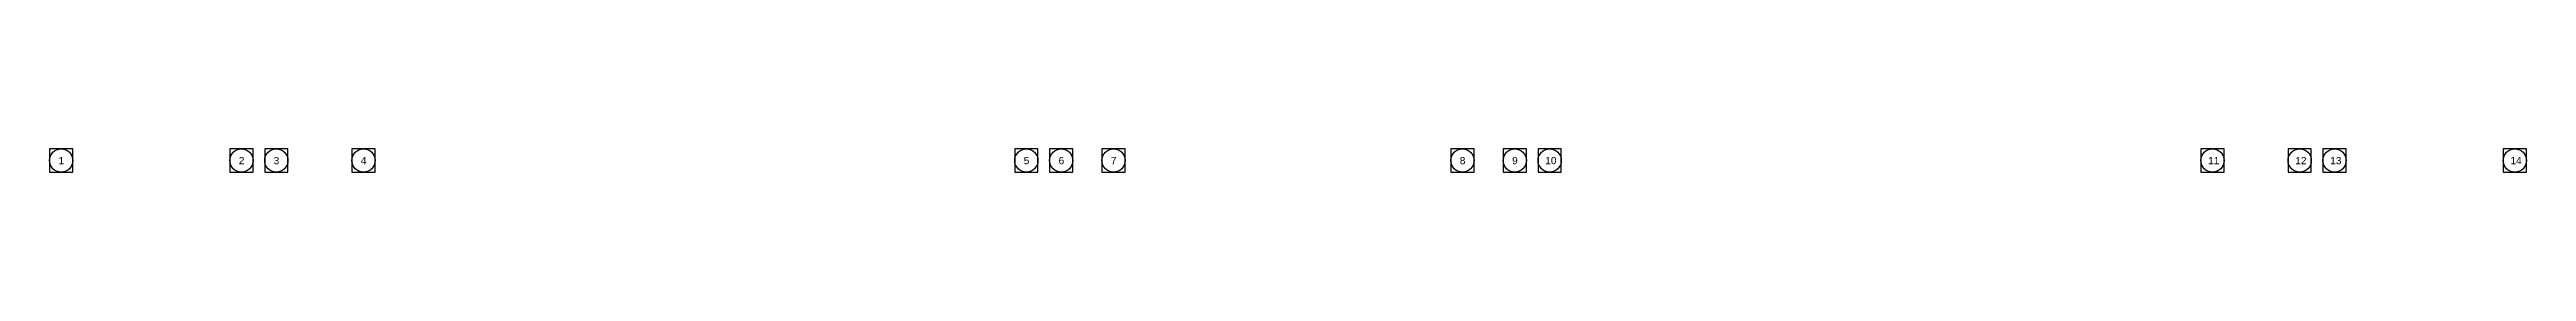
# Model space of a CAD drawing. Header units: metres. Extents: x 0 to 126, y 0 to 58.
# Drawn here: x 12 to 97.2, y 9.2 to 10 of the extents above; entities that cross this region are included whole.
import ezdxf

# ---------------------------------------------------------------- set-up
doc = ezdxf.new("R2010")
doc.units = ezdxf.units.M
doc.layers.add('YOLO_TABLE', color=1, linetype='Continuous')
doc.layers.add('Осн надпись', color=7, linetype='Continuous')
doc.styles.get("Standard").update_dxf_attribs({"font": 'arial.ttf'})

msp = doc.modelspace()

# ---------------------------------------------------------------- texts
at = {"layer": 'Осн надпись', "char_height": 0.25, "attachment_point": 1}
for s, insert in [('1', (12.349255, 9.700917)), ('2', (18.549255, 9.700917)), ('3', (19.749255, 9.700917)), ('4', (22.749255, 9.700917)), ('5', (45.549255, 9.700917)), ('6', (46.749255, 9.700917)), ('7', (48.549255, 9.700917)), ('8', (60.549255, 9.700917)), ('9', (62.349255, 9.700917)), ('10', (63.488148, 9.700917)), ('11', (86.288148, 9.700917)), ('12', (89.288148, 9.700917)), ('13', (90.488148, 9.700917)), ('14', (96.688148, 9.700917))]:
    msp.add_mtext_dynamic_manual_height_columns(s, width=0.25, gutter_width=0.0125, heights=[0], dxfattribs=dict(at, insert=insert))

# ---------------------------------------------------------------- linework, layer by layer
at = {"layer": 'YOLO_TABLE'}
for points in [[(12.040688, 9.179035), (12.840688, 9.179035), (12.840688, 9.979035), (12.040688, 9.979035)], [(18.240688, 9.179035), (19.040688, 9.179035), (19.040688, 9.979035), (18.240688, 9.979035)], [(19.440688, 9.179035), (20.240688, 9.179035), (20.240688, 9.979035), (19.440688, 9.979035)], [(22.440688, 9.179035), (23.240688, 9.179035), (23.240688, 9.979035), (22.440688, 9.979035)], [(45.240688, 9.179035), (46.040688, 9.179035), (46.040688, 9.979035), (45.240688, 9.979035)], [(46.440688, 9.179035), (47.240688, 9.179035), (47.240688, 9.979035), (46.440688, 9.979035)], [(48.240688, 9.179035), (49.040688, 9.179035), (49.040688, 9.979035), (48.240688, 9.979035)], [(60.240688, 9.179035), (61.040688, 9.179035), (61.040688, 9.979035), (60.240688, 9.979035)], [(62.040688, 9.179035), (62.840688, 9.179035), (62.840688, 9.979035), (62.040688, 9.979035)], [(63.240688, 9.179035), (64.040688, 9.179035), (64.040688, 9.979035), (63.240688, 9.979035)], [(86.040688, 9.179035), (86.840688, 9.179035), (86.840688, 9.979035), (86.040688, 9.979035)], [(89.040688, 9.179035), (89.840688, 9.179035), (89.840688, 9.979035), (89.040688, 9.979035)], [(90.240688, 9.179035), (91.040688, 9.179035), (91.040688, 9.979035), (90.240688, 9.979035)], [(96.440688, 9.179035), (97.240688, 9.179035), (97.240688, 9.979035), (96.440688, 9.979035)]]:
    msp.add_lwpolyline(points, close=True, dxfattribs=at)
at = {"layer": 'Осн надпись', "ltscale": 40}
for centre in [(12.440688, 9.579035), (18.640688, 9.579035), (19.840688, 9.579035), (22.840688, 9.579035), (45.640688, 9.579035), (46.840688, 9.579035), (48.640688, 9.579035), (60.640688, 9.579035), (62.440688, 9.579035), (63.640688, 9.579035), (86.440688, 9.579035), (89.440688, 9.579035), (90.640688, 9.579035), (96.840688, 9.579035)]:
    msp.add_circle(centre, 0.4, dxfattribs=at)

msp.set_redraw_order([(e.dxf.handle, doc.entitydb.next_handle()) for e in msp.query("TEXT MTEXT ATTDEF DIMENSION ARC_DIMENSION")])  # texts and dimensions are drawn at this point

doc.saveas('drawing.dxf')
